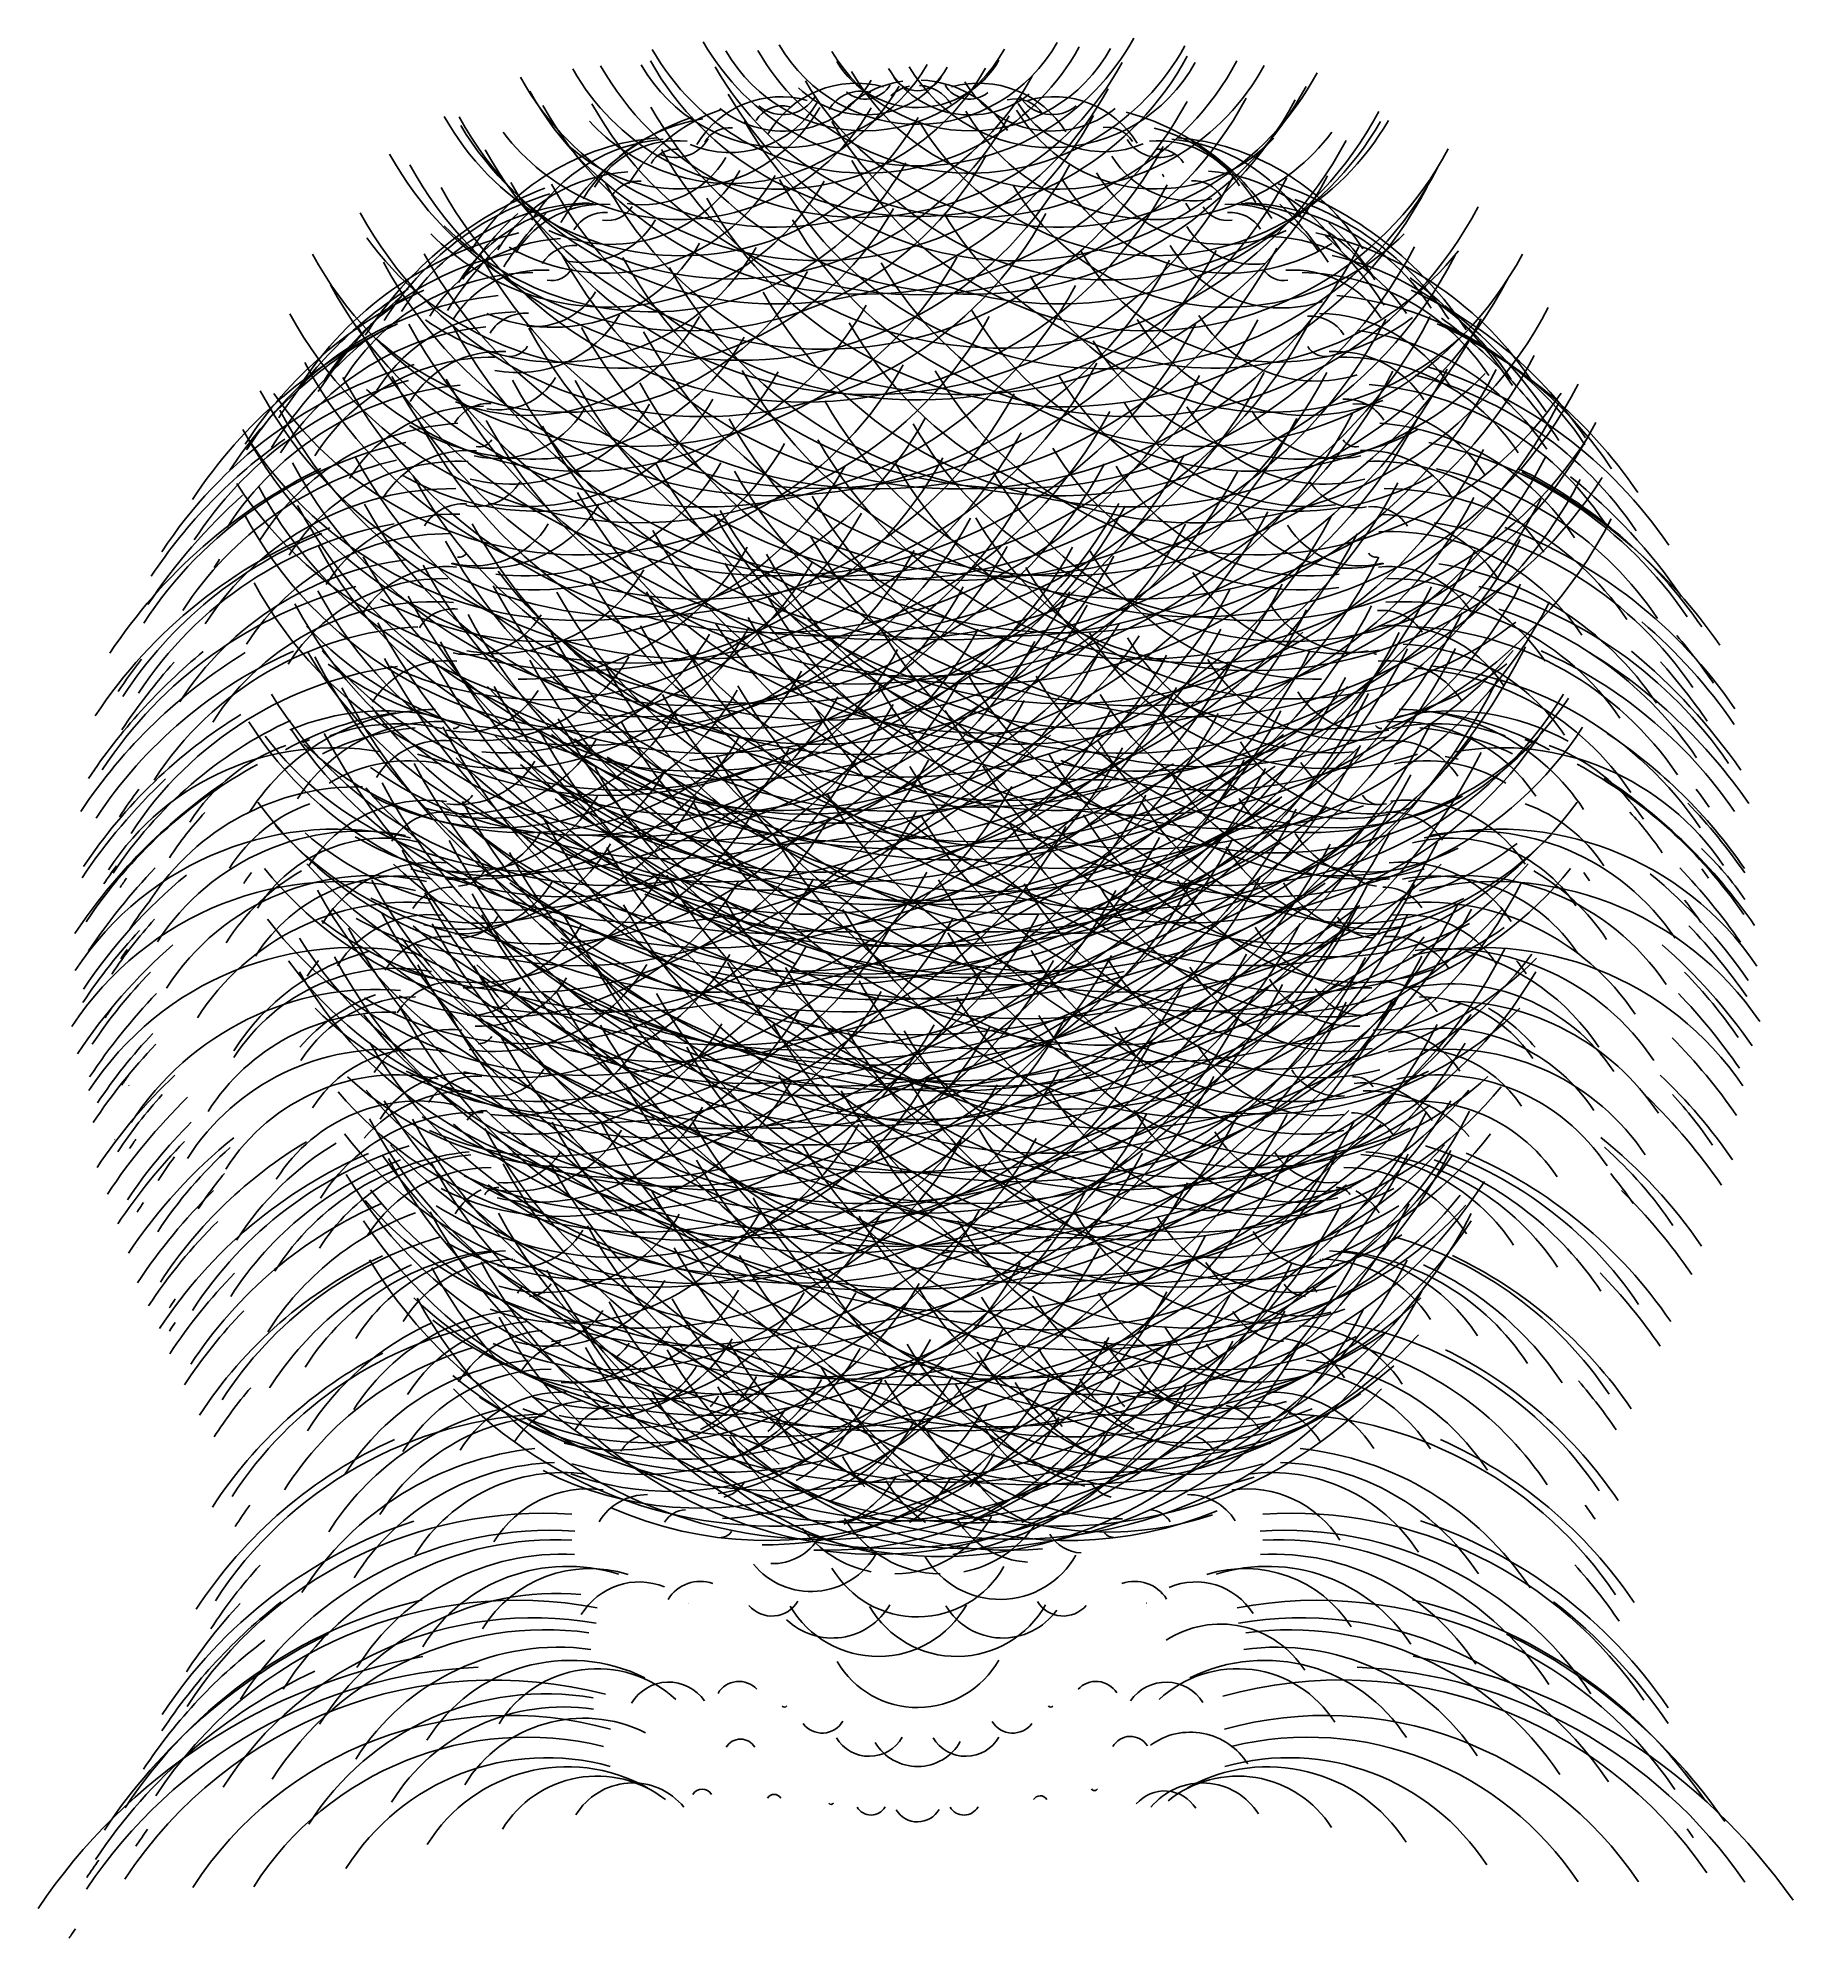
# Model space of a CAD drawing. Extents: x -1.39 to 1.39, y -1.56 to 1.45.
import ezdxf

# ---------------------------------------------------------------- set-up
doc = ezdxf.new("R2010")
doc.units = 0

msp = doc.modelspace()

# ---------------------------------------------------------------- linework, layer by layer
at = {"layer": 'drawinglayer'}
for centre, radius, start, end in [((0, 1.6339), 0.3909, 209.8394, 331.1864), ((0, 1.6489), 0.486, 209.553, 331.4793), ((-0.0832, 1.6192), 0.3876, 209.6675, 331.0347), ((-0.0837, 1.5525), 0.254, 210.0686, 330.6246), ((0.0832, 1.6192), 0.3876, 209.954, 331.3157), ((0, 1.5624), 0.2535, 210.2405, 330.7657), ((0.0837, 1.5525), 0.254, 210.4124, 330.9101), ((-0.224, 1.6096), 0.4636, 209.2092, 331.0288), ((-0.2195, 1.581), 0.3748, 209.4957, 330.7614), ((-0.0902, 1.6339), 0.4724, 209.4384, 331.2852), ((-0.2113, 1.5324), 0.2605, 209.8394, 330.4235), ((0.0902, 1.6339), 0.4724, 209.7248, 331.5878), ((-0.0832, 1.4736), 0.1499, 225.4239, 330.308), ((0.224, 1.6096), 0.4636, 210.0113, 331.7817), ((0, 1.4837), 0.1482, 210.5843, 330.4463), ((0.2195, 1.581), 0.3748, 210.2405, 331.5042), ((0.0832, 1.4736), 0.1499, 210.6989, 308.5485), ((0.2113, 1.5324), 0.2605, 210.5843, 331.1435), ((-0.157, 1.6158), 0.5228, 209.1519, 331.3272), ((-0.2945, 1.5202), 0.3052, 222.5591, 330.4156), ((-0.2122, 1.4583), 0.1601, 231.0962, 330.1144), ((0.1545, 1.6153), 0.5225, 209.6675, 331.8483), ((-0.213, 1.3836), 0.0594, 230.294, 329.8072), ((-0.0965, 1.2113), 0.1627, 74.8166, 149.3455), ((-0.0894, 1.3027), 0.0586, 74.7593, 149.6685), ((0, 1.2119), 0.1669, 97.9068, 138.5669), ((-0.0826, 1.3943), 0.0455, 228.6897, 329.9934), ((0, 1.3086), 0.062, 101.9748, 132.8541), ((0, 1.4051), 0.043, 210.8708, 330.1289), ((0, 1.3086), 0.062, 31.1572, 87.0112), ((0, 1.2119), 0.1669, 31.501, 88.02), ((0.0826, 1.3943), 0.0455, 210.9853, 309.3209), ((0.0965, 1.2113), 0.1627, 31.6729, 105.1748), ((0.2122, 1.4583), 0.1601, 210.9281, 308.9196), ((-0.3774, 1.5078), 0.3496, 217.2306, 330.4076), ((-0.0849, 1.6215), 0.5816, 209.0946, 331.6327), ((-0.3774, 1.4636), 0.2571, 225.4239, 330.1207), ((0, 1.6294), 0.5904, 209.2092, 331.8023), ((-0.2226, 1.0724), 0.2744, 108.9649, 148.7873), ((0.0849, 1.6215), 0.5816, 209.3811, 331.9156), ((-0.297, 1.4243), 0.1601, 246.8525, 329.965), ((-0.2161, 1.1975), 0.155, 74.4155, 149.155), ((0.224, 1.5972), 0.5728, 209.6675, 332.1166), ((-0.2144, 1.2905), 0.0478, 75.3323, 149.4801), ((0.3774, 1.5078), 0.3496, 210.6416, 322.7553), ((0.1547, 1.2976), 0.0515, 31.4437, 104.474), ((0.3774, 1.4636), 0.2571, 210.9281, 316.5454), ((0.295, 1.4235), 0.1581, 211.0426, 293.1555), ((0.213, 1.3836), 0.0594, 211.2145, 309.6989), ((0.2161, 1.1975), 0.155, 31.8448, 105.577), ((0.2291, 0.9474), 0.3938, 32.5896, 75.1174), ((-0.3737, 1.5304), 0.4297, 209.0946, 330.663), ((-0.224, 1.5972), 0.5728, 208.8654, 331.3696), ((-0.2934, 1.5652), 0.5013, 210.9853, 331.0267), ((-0.2291, 0.9474), 0.3938, 108.8503, 148.422), ((-0.2982, 1.0501), 0.2707, 98.8236, 148.6622), ((-0.297, 1.2571), 0.0464, 85.0153, 149.3372), ((0.2987, 1.5638), 0.5013, 210.0113, 330.0209), ((0.3737, 1.5304), 0.4297, 210.3551, 329.936), ((0.2996, 1.2566), 0.0478, 31.6729, 97.0095), ((0.3052, 1.039), 0.273, 32.3604, 75.2627), ((-0.3802, 0.9024), 0.3864, 94.5837, 148.1687), ((-0.1491, 1.5644), 0.6116, 208.9227, 331.6181), ((-0.3808, 1.0167), 0.2693, 94.641, 148.5161), ((-0.381, 1.1307), 0.1522, 83.7548, 148.866), ((-0.3819, 1.2232), 0.0464, 84.7288, 149.1845), ((-0.3827, 1.316), 0.0597, 246.6806, 329.5051), ((0.1327, 1.572), 0.6175, 209.3811, 332.1058), ((0.3629, 1.5211), 0.5392, 210.0113, 332.2382), ((0.3827, 1.316), 0.0597, 211.501, 293.2996), ((0.381, 1.1307), 0.1522, 32.1313, 95.266), ((0.3819, 1.2232), 0.0464, 31.8448, 95.3025), ((0.3808, 1.0167), 0.2693, 32.475, 85.389), ((0.3802, 0.9024), 0.3864, 32.8188, 85.4193), ((-0.3629, 1.5211), 0.5392, 208.7508, 331.0244), ((-0.2815, 1.5307), 0.5955, 208.6935, 331.3426), ((-0.4215, 1.4741), 0.4622, 224.8509, 330.681), ((-0.443, 0.974), 0.26, 93.4377, 148.4294), ((-0.4846, 1.3539), 0.2351, 245.1336, 329.8617), ((-0.4342, 1.3327), 0.1513, 260.4316, 329.694), ((0.2973, 1.516), 0.5941, 209.7248, 332.3011), ((0.4337, 1.3349), 0.1474, 211.3291, 282.5775), ((0.4399, 0.9627), 0.2727, 32.5896, 85.5917), ((-0.3791, 0.6605), 0.5864, 111.0848, 147.5813), ((-0.4908, 1.4139), 0.3946, 224.8509, 330.3461), ((-0.1805, 1.5228), 0.6537, 208.6935, 331.6968), ((-0.4925, 1.3813), 0.3081, 239.977, 330.0734), ((-0.0744, 1.5315), 0.6504, 208.9227, 331.8651), ((0, 1.5347), 0.6622, 208.98, 332.0258), ((0.0744, 1.5315), 0.6504, 209.1519, 332.1118), ((-0.4413, 1.1694), 0.0498, 85.4736, 149.0666), ((0.2317, 1.5109), 0.6492, 209.4384, 332.3646), ((0.4908, 1.4139), 0.3946, 210.6989, 315.1681), ((0.4925, 1.3813), 0.3081, 210.9853, 302.0119), ((0.4846, 1.3539), 0.2351, 211.1572, 294.8656), ((0.1553, 1.0784), 0.2772, 32.074, 33.0983), ((0.4362, 1.1663), 0.0532, 31.9594, 92.501), ((0.3791, 0.6605), 0.5864, 33.3918, 70.905), ((-0.4696, 1.4178), 0.495, 215.6836, 330.6992), ((-0.4427, 0.7451), 0.4747, 107.0741, 147.791), ((-0.5052, 0.8175), 0.3675, 92.2345, 147.993), ((-0.5024, 0.9202), 0.2634, 92.2345, 148.3096), ((-0.4996, 1.0229), 0.1593, 85.359, 148.6283), ((-0.4911, 1.2023), 0.0458, 260.317, 329.2675), ((0.3392, 1.4645), 0.6184, 209.7248, 332.4427), ((0.0945, 0.9587), 0.3997, 32.3604, 34.3272), ((0.4911, 1.2023), 0.0458, 211.7875, 278.7055), ((0.4996, 1.0229), 0.1593, 32.4177, 94.6797), ((0.5024, 0.9202), 0.2634, 32.7042, 87.7742), ((0.5052, 0.8175), 0.3675, 33.048, 87.7973), ((0.2345, 0.8221), 0.4948, 32.8761, 46.7657), ((0.4421, 0.7389), 0.4769, 33.2199, 70.986), ((-0.3392, 1.4645), 0.6184, 208.5789, 331.3154), ((-0.3041, 0.804), 0.4902, 132.1124, 148.002), ((-0.2345, 0.8221), 0.4948, 135.2064, 148.1157), ((-0.5324, 1.2269), 0.1366, 260.0878, 329.4707), ((-0.4953, 1.1126), 0.0566, 85.3017, 148.9469), ((0.4696, 1.4178), 0.495, 210.3551, 321.3547), ((0.5338, 1.2136), 0.1264, 211.6156, 277.8916), ((0.4953, 1.1126), 0.0566, 32.074, 94.6939), ((0.31, 0.7997), 0.4911, 32.9907, 45.9542), ((-0.5055, 0.5878), 0.5632, 102.8916, 147.4131), ((-0.5692, 1.2945), 0.3621, 234.6485, 330.1049), ((-0.5513, 0.8685), 0.2597, 93.0367, 148.23), ((-0.2399, 0.6967), 0.5958, 134.9772, 147.8112), ((-0.5762, 1.2552), 0.2676, 246.7952, 329.7965), ((-0.5431, 1.0574), 0.0597, 86.1612, 148.8504), ((0.0645, 1.4481), 0.7165, 208.9227, 332.3017), ((0.1556, 1.4444), 0.712, 209.0946, 332.436), ((0.5765, 1.2252), 0.2071, 211.4437, 288.1211), ((0.5499, 0.8651), 0.2665, 32.8188, 87.9371), ((0.5055, 0.5878), 0.5632, 33.621, 77.1411), ((0.2399, 0.6967), 0.5958, 33.1626, 47.0145), ((-0.4464, 1.3808), 0.5819, 208.4643, 331.0138), ((-0.5576, 0.6603), 0.4523, 100.8289, 147.6426), ((-0.224, 1.4277), 0.7069, 208.4643, 331.7914), ((-0.1556, 1.4444), 0.712, 208.5789, 331.9221), ((-0.0645, 1.4481), 0.7165, 208.6935, 332.089), ((0.224, 1.4277), 0.7069, 209.2665, 332.5312), ((0.4464, 1.3808), 0.5819, 210.0113, 331.5097), ((0.5692, 1.2945), 0.3621, 210.9281, 306.3317), ((0.5545, 0.6509), 0.4617, 33.3918, 77.2261), ((-0.3392, 1.374), 0.671, 208.407, 331.4811), ((-0.6031, 0.7143), 0.3598, 90.9167, 147.8321), ((-0.5576, 1.2942), 0.4413, 227.5438, 330.3737), ((-0.5949, 0.9129), 0.1652, 85.9893, 148.434), ((-0.5799, 1.0993), 0.0379, 260.0305, 329.0802), ((0.3392, 1.374), 0.671, 209.553, 332.6041), ((0.5576, 1.2942), 0.4413, 210.6989, 312.4572), ((0.5799, 1.0993), 0.0379, 211.9594, 280.0012), ((0.5949, 0.9129), 0.1652, 32.5896, 94.0156), ((0.6031, 0.7143), 0.3598, 33.1626, 89.1085), ((0.3717, 0.5154), 0.6854, 33.6782, 53.4487), ((-0.5069, 0.4421), 0.6636, 114.4653, 147.1161), ((-0.6102, 0.5035), 0.5369, 95.7296, 147.2923), ((-0.4436, 0.4786), 0.6752, 122.4867, 147.2013), ((-0.3717, 0.5154), 0.6854, 130.5081, 147.306), ((-0.6062, 1.101), 0.1123, 263.8694, 329.2611), ((0.6102, 0.5035), 0.5369, 33.7355, 84.2882), ((0.5069, 0.4421), 0.6636, 33.9074, 65.5497), ((-0.5081, 0.2967), 0.7641, 114.3507, 146.821), ((-0.4388, 1.3083), 0.6303, 208.3497, 331.1801), ((-0.5307, 1.275), 0.5154, 228.4606, 330.6553), ((-0.6322, 0.7485), 0.2634, 90.8021, 148.0674), ((-0.1352, 1.3559), 0.7624, 208.4643, 332.1154), ((-0.0591, 1.3562), 0.7694, 208.5789, 332.2637), ((-0.6167, 1.1624), 0.3143, 248.6287, 329.8691), ((-0.6204, 0.944), 0.0659, 85.8747, 148.6882), ((-0.6325, 1.1024), 0.1867, 258.7127, 329.4435), ((0.0591, 1.3562), 0.7694, 208.7508, 332.4578), ((0.1352, 1.3559), 0.7624, 208.9227, 332.5602), ((0.224, 1.3463), 0.7525, 209.0946, 332.6721), ((0.4388, 1.3083), 0.6303, 209.8394, 332.6379), ((0.5307, 1.275), 0.5154, 210.4124, 315.5626), ((0.6167, 1.1624), 0.3143, 211.1572, 292.3899), ((0.6311, 1.1202), 0.2178, 211.501, 287.312), ((0.6207, 0.9409), 0.0645, 32.3604, 93.1342), ((0.6328, 0.7593), 0.2501, 32.9334, 89.2038), ((0.5081, 0.2967), 0.7641, 34.1939, 65.6937), ((0.5593, 0.4003), 0.6504, 33.9647, 65.693), ((0.3646, 0.3703), 0.7844, 33.9647, 53.6285), ((0.4351, 0.4789), 0.6738, 33.7928, 53.5982), ((-0.5499, 0.413), 0.6413, 118.3041, 147.0998), ((-0.3646, 0.3703), 0.7844, 130.2789, 147.0327), ((-0.6405, 0.5545), 0.4359, 95.6723, 147.5348), ((-0.224, 1.3463), 0.7525, 208.3497, 331.9348), ((-0.6085, 1.1641), 0.3853, 239.5186, 330.1064), ((0.6085, 1.1641), 0.3853, 210.9281, 298.4892), ((0.6393, 0.5587), 0.4277, 33.4491, 82.3918), ((-0.6707, 0.6054), 0.3349, 89.7135, 147.7795), ((-0.6611, 0.7825), 0.1669, 86.7341, 148.3049), ((-0.6458, 0.9745), 0.0331, 262.7807, 328.9448), ((0.3429, 1.2693), 0.7123, 209.4384, 332.7374), ((0.6458, 0.9745), 0.0331, 212.074, 277.2336), ((0.6611, 0.7825), 0.1669, 32.7042, 93.2538), ((0.6707, 0.6054), 0.3349, 33.2199, 90.3168), ((-0.5943, 0.2382), 0.7194, 106.3293, 146.7866), ((-0.6351, 0.3202), 0.6076, 106.3293, 147.037), ((-0.5347, 1.2133), 0.5861, 214.3085, 330.8716), ((-0.3429, 1.2693), 0.7123, 208.2924, 331.6052), ((-0.2325, 1.2727), 0.7689, 208.2924, 331.9728), ((-0.1434, 1.2812), 0.7827, 208.3497, 332.1663), ((-0.6, 1.1335), 0.4371, 240.4354, 330.285), ((-0.0518, 1.2829), 0.7901, 208.5216, 332.3409), ((-0.6631, 0.9618), 0.105, 259.6868, 329.1341), ((0.0518, 1.2829), 0.7901, 208.6935, 332.5108), ((0.1434, 1.2812), 0.7827, 208.8654, 332.6369), ((0.2325, 1.2727), 0.7689, 209.0373, 332.7368), ((0.5347, 1.2133), 0.5861, 210.1832, 325.7209), ((0.6, 1.1335), 0.4371, 210.7562, 299.5547), ((0.6393, 0.3296), 0.6008, 33.9647, 75.6617), ((0.5943, 0.2382), 0.7194, 34.1939, 72.7068), ((-0.6758, 0.4028), 0.4956, 95.5577, 147.2902), ((-0.4424, 1.2076), 0.6786, 208.1779, 331.3269), ((-0.6187, 1.0441), 0.3403, 259.6868, 329.9468), ((0.4424, 1.2076), 0.6786, 209.7248, 332.792), ((0.6775, 0.802), 0.0719, 32.475, 93.3283), ((0.6758, 0.4028), 0.4956, 33.7355, 85.469), ((-0.5335, 1.1477), 0.6246, 212.1886, 330.9958), ((-0.3519, 1.2079), 0.7457, 208.1206, 331.6961), ((-0.6931, 0.6195), 0.243, 88.6249, 148.0146), ((-0.0956, 1.2091), 0.7864, 208.4643, 332.2566), ((-0.6784, 0.804), 0.0631, 86.6768, 148.5889), ((-0.6447, 0.9949), 0.2557, 255.6188, 329.6354), ((-0.6651, 0.9395), 0.1598, 256.6501, 329.3), ((0, 1.2127), 0.7777, 208.6362, 332.3869), ((0.0956, 1.2091), 0.7864, 208.7508, 332.5701), ((0.3519, 1.2079), 0.7457, 209.3238, 332.8555), ((0.6187, 1.0441), 0.3403, 211.0999, 277.2753), ((0.6447, 0.9949), 0.2557, 211.3864, 284.3832), ((0.6651, 0.9395), 0.1598, 211.7302, 283.3695), ((0.6908, 0.6192), 0.2472, 33.048, 90.3867), ((-0.4506, 1.1559), 0.7001, 208.1206, 331.3813), ((-0.703, 0.4354), 0.4008, 93.495, 147.5212), ((0.4506, 1.1559), 0.7001, 209.6675, 332.8707), ((0.5335, 1.1477), 0.6246, 210.0686, 327.8153), ((0.7004, 0.4294), 0.4074, 33.5064, 85.5288), ((-0.6687, 0.1553), 0.6648, 102.2613, 146.8037), ((-0.5417, 0.1513), 0.8037, 124.8931, 146.6419), ((-0.2348, 1.1361), 0.7446, 208.3497, 331.8914), ((-0.7106, 0.6331), 0.1595, 85.5882, 148.2341), ((-0.6936, 0.8215), 0.0232, 257.6241, 328.8253), ((-0.6088, 1.0303), 0.4586, 262.6661, 330.336), ((0.2348, 1.1361), 0.7446, 209.1519, 332.6649), ((0.3463, 1.1177), 0.7296, 209.3811, 332.7961), ((0.6088, 1.0303), 0.4586, 210.6989, 277.2938), ((0.6936, 0.8215), 0.0232, 212.1886, 282.3645), ((0.7106, 0.6331), 0.1595, 32.8188, 93.4245), ((0.6687, 0.1553), 0.6648, 34.1939, 77.7525), ((-0.5754, 0.0059), 0.8433, 115.955, 146.4627), ((-0.6979, 0.2379), 0.5542, 103.2353, 147.0739), ((-0.531, 1.0965), 0.6526, 213.1053, 331.0901), ((-0.725, 0.4563), 0.3191, 87.5363, 147.7247), ((-0.3463, 1.1177), 0.7296, 208.1779, 331.6546), ((-0.5887, 1.0337), 0.5437, 241.2948, 330.6415), ((-0.1477, 1.1061), 0.7406, 208.5216, 332.0255), ((-0.6218, 0.9525), 0.3587, 262.6661, 329.9992), ((0.531, 1.0965), 0.6526, 209.954, 327.8931), ((0.5887, 1.0337), 0.5437, 210.4124, 300.7151), ((0.6218, 0.9525), 0.3587, 211.0426, 277.2944), ((0.725, 0.4563), 0.3191, 33.2772, 92.4619), ((0.7021, 0.2105), 0.5658, 33.9647, 77.7915), ((0.6229, 0.0902), 0.7494, 34.3658, 64.0764), ((0.5754, 0.0059), 0.8433, 34.5377, 63.1), ((-0.7352, 0.2656), 0.4665, 89.4843, 147.263), ((-0.4339, 1.0622), 0.6914, 208.1779, 331.3818), ((-0.6979, 0.7836), 0.0798, 257.5668, 328.9923), ((0.1069, 1.0823), 0.7372, 208.9227, 332.4353), ((0.4339, 1.0622), 0.6914, 209.6675, 332.8174), ((0.6953, 0.7884), 0.0868, 212.0167, 280.4234), ((0.7352, 0.2656), 0.4665, 33.7355, 89.5597), ((0.4775, 0.0586), 0.888, 34.4804, 51.2168), ((-0.4775, 0.0586), 0.888, 131.7113, 146.521), ((-0.3262, 1.0563), 0.7434, 208.1779, 331.7332), ((-0.7349, 0.4543), 0.2376, 87.5363, 147.9514), ((-0.2786, 1.0311), 0.6789, 208.4643, 331.6093), ((-0.5929, 0.9757), 0.5777, 245.3055, 330.7413), ((-0.7182, 0.6351), 0.073, 86.5623, 148.4847), ((-0.6829, 0.8139), 0.2079, 254.5301, 329.4168), ((-0.0843, 1.0342), 0.7233, 216.7722, 332.0767), ((0.3262, 1.0563), 0.7434, 209.3238, 332.8073), ((0.2786, 1.0311), 0.6789, 209.4384, 332.532), ((0.6829, 0.8139), 0.2079, 211.6156, 285.4725), ((0.7194, 0.6371), 0.0665, 32.5323, 94.4662), ((-0.6515, -0.0577), 0.7796, 110.9703, 146.5012), ((-0.7202, 0.0733), 0.6127, 100.1986, 146.8578), ((-0.4891, 1.0006), 0.6543, 208.1779, 331.1684), ((-0.7018, 0.7463), 0.1366, 255.5042, 329.16), ((-0.028, 1.0461), 0.7711, 208.6362, 332.3204), ((-0.1587, 0.9893), 0.662, 230.0648, 331.7599), ((0.1587, 0.9893), 0.662, 209.2665, 312.9647), ((0.4569, 1.0116), 0.7199, 209.6102, 332.9412), ((0.5921, 0.9779), 0.5788, 210.2978, 307.8507), ((0.7018, 0.7463), 0.1366, 211.9021, 284.4725), ((0.7463, 0.2979), 0.3663, 33.5064, 92.5265), ((0.731, 0.4662), 0.2249, 33.048, 89.5383), ((0.7202, 0.0733), 0.6127, 34.1366, 80.8023), ((0.6515, -0.0577), 0.7796, 34.4804, 69.0732), ((-0.6885, 0.0294), 0.6812, 111.9443, 146.718), ((-0.7431, 0.2826), 0.3782, 89.4843, 147.5117), ((-0.5298, 0.9256), 0.6003, 223.2466, 330.9255), ((-0.3511, 0.9632), 0.6786, 208.3497, 331.4843), ((-0.0286, 1.0385), 0.8173, 208.4643, 332.4649), ((-0.6306, 0.8467), 0.4164, 269.7708, 330.164), ((-0.4382, 0.9584), 0.6614, 276.7036, 331.2798), ((0.2835, 0.9463), 0.6755, 209.4384, 332.5292), ((0.3511, 0.9632), 0.6786, 209.553, 332.6466), ((0.6306, 0.8467), 0.4164, 210.8708, 271.2145), ((-0.7477, 0.1228), 0.5004, 97.2193, 147.1378), ((-0.3423, 0.0999), 0.9231, 145.6915, 146.6764), ((-0.6207, 0.8719), 0.5214, 233.2161, 330.5135), ((-0.7448, 0.4523), 0.1564, 84.4996, 148.1796), ((-0.2835, 0.9463), 0.6755, 208.4643, 331.5906), ((-0.0294, 1.0173), 0.8557, 208.3497, 332.5849), ((-0.7256, 0.6373), 0.0139, 258.5408, 328.7369), ((-0.6648, 0.7392), 0.2682, 259.5722, 329.6381), ((0.6207, 0.8719), 0.5214, 210.527, 306.8042), ((0.7256, 0.6373), 0.0139, 212.3032, 281.4729), ((0.7448, 0.4523), 0.1564, 32.8761, 95.5163), ((0.7437, 0.1061), 0.5134, 33.9074, 80.8272), ((-0.7083, -0.0965), 0.6973, 105.0115, 146.6322), ((-0.4871, 0.8854), 0.639, 208.2351, 331.1233), ((-0.7511, 0.2996), 0.29, 88.453, 147.7621), ((0, 0.9946), 0.9149, 208.2351, 332.8199), ((0.0591, 0.9762), 0.832, 208.5789, 308.9715), ((-0.0987, 0.9375), 0.7646, 231.0389, 332.1833), ((0.1013, 0.9372), 0.7092, 209.0373, 295.3693), ((-0.1231, 0.903), 0.7007, 238.3154, 331.9414), ((0.3536, 0.8919), 0.6769, 209.553, 332.6457), ((0.6648, 0.7392), 0.2682, 211.3864, 280.4329), ((0.7511, 0.2996), 0.29, 33.2772, 91.5737), ((0.7083, -0.0965), 0.6973, 34.3658, 74.996), ((-0.7672, 0.1392), 0.4139, 85.4736, 147.3592), ((-0.3581, 0.8866), 0.7123, 208.2351, 331.5797), ((-0.3536, 0.8919), 0.6769, 208.3497, 331.4748), ((-0.7352, 0.4792), 0.0625, 83.5256, 148.4844), ((-0.0588, 0.9494), 0.8758, 234.0183, 332.5995), ((0.0987, 0.9375), 0.7646, 208.8654, 308.9308), ((0.1344, 0.8843), 0.6461, 209.2665, 285.0297), ((0.3595, 0.8823), 0.7208, 209.4384, 332.7903), ((0.6959, 0.6348), 0.1621, 211.7875, 282.4747), ((0.7672, 0.1392), 0.4139, 33.6782, 93.564), ((-0.7601, -0.0204), 0.5347, 93.3232, 147.0126), ((0, 0.9751), 0.968, 208.0633, 332.9882), ((-0.7072, 0.5986), 0.1296, 257.5095, 329.1285), ((0.0588, 0.9494), 0.8758, 208.407, 305.9455), ((-0.2198, 0.862), 0.6396, 223.8769, 327.4576), ((-0.0956, 0.9134), 0.8037, 234.0755, 332.311), ((0.1627, 0.8509), 0.6888, 209.2092, 305.8536), ((0.2198, 0.862), 0.6396, 212.5323, 316.1246), ((0.4939, 0.8334), 0.6399, 209.954, 289.3489), ((0.7355, 0.4639), 0.0755, 32.5896, 95.5113), ((0.7525, 0.3058), 0.2096, 33.048, 96.5078), ((0.7601, -0.0204), 0.5347, 34.022, 86.7343), ((0.7344, -0.0322), 0.6028, 34.1366, 72.0638), ((0.5977, -0.1208), 0.8447, 34.595, 49.4763), ((-0.3946, 0.8071), 0.6611, 210.3551, 331.3544), ((0.0546, 0.9397), 1.0167, 207.9487, 333.2306), ((-0.6506, 0.7298), 0.441, 251.3789, 330.2058), ((0.0515, 0.9236), 0.916, 208.2924, 295.5277), ((-0.6546, 0.6894), 0.3757, 264.6142, 329.9925), ((-0.161, 0.8512), 0.7264, 229.9503, 331.9586), ((0.1129, 0.8846), 0.7907, 208.8081, 305.9232), ((-0.1745, 0.8467), 0.63, 234.1901, 326.4852), ((-0.4611, 0.8167), 0.6362, 265.1872, 331.1601), ((-0.0515, 0.9236), 0.916, 245.4774, 332.7395), ((0.6506, 0.7298), 0.441, 210.8708, 288.6245), ((0.6546, 0.6894), 0.3757, 211.0426, 275.3798), ((0.7559, 0.1646), 0.3214, 33.3918, 87.6615), ((0.5058, -0.0965), 0.9165, 34.595, 40.5526), ((-0.6198, -0.2478), 0.8464, 121.6846, 146.3684), ((-0.5375, -0.2444), 0.9318, 129.5341, 146.2801), ((-0.6942, -0.1895), 0.7262, 113.835, 146.5748), ((-0.5075, -0.0928), 0.9098, 142.4256, 146.4006), ((-0.4359, -0.1989), 0.9898, 138.4722, 146.3077), ((-0.0546, 0.9397), 1.0167, 207.7768, 333.055), ((-0.4656, 0.8803), 0.6257, 220.3246, 297.5741), ((-0.5321, 0.7564), 0.5731, 234.362, 330.8356), ((-0.3154, 0.7915), 0.682, 216.4284, 331.5568), ((-0.7448, 0.3208), 0.1389, 83.5256, 148.2329), ((0.0761, 0.9154), 0.9573, 208.1779, 311.3908), ((-0.6877, 0.6011), 0.2676, 257.4522, 329.5943), ((-0.228, 0.8023), 0.7061, 224.679, 331.7814), ((-0.7262, 0.475), 0.00509, 262.4943, 328.7086), ((-0.0761, 0.9154), 0.9573, 228.5752, 332.8303), ((-0.1703, 0.8164), 0.7581, 230.867, 332.0426), ((0.112, 0.8574), 0.8272, 208.6935, 303.9206), ((-0.112, 0.8574), 0.8272, 236.0236, 332.3585), ((0.226, 0.8096), 0.6789, 209.3238, 314.2009), ((0.4656, 0.8803), 0.6257, 247.5974, 319.6966), ((0.6877, 0.6011), 0.2676, 211.4437, 282.5268), ((0.7262, 0.475), 0.00509, 212.3032, 277.4968), ((0.7448, 0.3208), 0.1389, 32.8188, 96.5091), ((0.7485, -0.1378), 0.5929, 34.1366, 83.7997), ((0.6942, -0.1895), 0.7262, 34.4231, 66.2155), ((0.6198, -0.2478), 0.8464, 34.6523, 58.3667), ((0.5375, -0.2444), 0.9318, 34.7096, 50.491), ((0.4359, -0.1989), 0.9898, 34.6523, 41.5688), ((-0.7485, -0.1378), 0.5929, 97.2193, 146.8623), ((-0.4843, 0.7335), 0.6297, 211.2718, 331.0986), ((-0.6223, 0.6919), 0.5044, 226.226, 330.4574), ((0, 0.8982), 1.0308, 207.8341, 333.1876), ((0.1703, 0.8164), 0.7581, 208.98, 309.1143), ((-0.0965, 0.8356), 0.8724, 263.2391, 332.5273), ((0.5669, 0.7168), 0.5615, 210.2978, 325.7136), ((0.6223, 0.6919), 0.5044, 210.5843, 313.7659), ((0.7601, 0.0048), 0.4436, 33.7355, 86.7173), ((-0.5997, 0.6693), 0.5437, 217.2306, 330.6217), ((-0.4249, 0.7208), 0.6764, 213.2199, 331.3505), ((-0.6611, 0.6283), 0.4331, 242.2688, 330.1621), ((-0.2393, 0.7646), 0.7364, 225.5958, 331.8574), ((-0.7168, 0.4818), 0.1352, 257.4522, 329.1277), ((0.0965, 0.8356), 0.8724, 208.5216, 276.6838), ((-0.1137, 0.8351), 0.9315, 241.0656, 332.6866), ((0.2393, 0.7646), 0.7364, 209.1519, 314.3764), ((0.3239, 0.7632), 0.6982, 209.4384, 322.6032), ((0.4843, 0.7335), 0.6297, 209.954, 328.7353), ((0.6611, 0.6283), 0.4331, 210.8708, 297.7256), ((0.7168, 0.4818), 0.1352, 211.9021, 282.5257), ((-0.6481, -0.3123), 0.8065, 121.6273, 146.4293), ((-0.7098, -0.2472), 0.6744, 114.8091, 146.697), ((-0.5567, 0.6792), 0.5932, 212.2459, 330.8548), ((-0.7604, 0.03), 0.3525, 90.4011, 147.5567), ((-0.7525, -0.1315), 0.514, 98.1933, 118.8566), ((-0.8436, -0.0068), 0.387, 77.4522, 112.7858), ((-0.7593, 0.1013), 0.2622, 87.4217, 147.8309), ((-0.3259, 0.7239), 0.7188, 220.3819, 331.6554), ((-0.6792, 0.555), 0.3451, 258.4263, 329.8523), ((-0.2031, 0.7366), 0.7689, 234.8777, 332.0224), ((0.1429, 0.7579), 0.8116, 208.7508, 283.1195), ((0.2031, 0.7366), 0.7689, 209.0373, 305.1071), ((-0.1429, 0.7579), 0.8116, 256.822, 332.2577), ((0.4249, 0.7208), 0.6764, 209.6675, 326.7667), ((0.5567, 0.6792), 0.5932, 210.1832, 326.7759), ((0.6792, 0.555), 0.3451, 211.2145, 281.5445), ((0.7593, 0.1013), 0.2622, 33.2199, 93.569), ((0.8436, -0.0068), 0.387, 61.1802, 102.5607), ((0.7604, 0.03), 0.3525, 33.4491, 89.6418), ((0.7525, -0.1315), 0.514, 61.1229, 85.7324), ((-0.6764, -0.3771), 0.7669, 111.887, 112.8099), ((-0.7562, -0.069), 0.424, 95.2712, 116.0015), ((-0.0673, 0.8057), 0.9864, 207.8914, 332.9368), ((-0.8215, 0.0405), 0.3194, 77.5095, 109.9472), ((-0.6642, 0.5601), 0.4413, 239.2322, 330.1821), ((-0.7513, 0.2096), 0.1239, 83.4683, 148.2665), ((-0.7149, 0.4566), 0.2393, 254.4155, 329.4553), ((0.1004, 0.8122), 0.9669, 208.2351, 307.307), ((-0.7338, 0.3624), 0.0102, 262.4943, 328.71), ((-0.2297, 0.815), 0.6464, 226.8563, 312.9429), ((0.17, 0.768), 0.8752, 208.6362, 307.3063), ((0.6642, 0.5601), 0.4413, 210.8708, 295.7367), ((0.7149, 0.4566), 0.2393, 211.6156, 285.6083), ((0.7338, 0.3624), 0.0102, 212.3032, 277.5249), ((0.7513, 0.2096), 0.1239, 32.7615, 96.5366), ((0.8215, 0.0405), 0.3194, 70.0611, 102.5375), ((0.7562, -0.069), 0.424, 63.9877, 84.7428), ((0.6764, -0.3771), 0.7669, 67.1963, 68.1635), ((0.6461, -0.3264), 0.8054, 34.595, 56.4086), ((-0.9248, -0.1021), 0.424, 80.1451, 147.0237), ((-0.8984, 0.0421), 0.301, 109.7097, 147.4466), ((-0.5344, 0.6079), 0.6311, 216.142, 331.0154), ((-0.5949, 0.5808), 0.5694, 222.158, 330.7119), ((-0.641, 0.5675), 0.5027, 229.2054, 330.4178), ((-0.8042, 0.0557), 0.2455, 78.4835, 121.1757), ((-0.7256, -0.3047), 0.6223, 102.0894, 102.0907), ((-0.3225, 0.6699), 0.7349, 226.3979, 331.7121), ((0.043, 0.7468), 0.953, 208.1779, 333.0098), ((-0.1146, 0.7477), 0.9185, 241.0656, 332.6444), ((0.3225, 0.6699), 0.7349, 209.3238, 313.5636), ((-0.1689, 0.6659), 0.7762, 297.6739, 332.1025), ((0.641, 0.5675), 0.5027, 210.6416, 307.8221), ((0.8042, 0.0557), 0.2455, 58.8311, 101.5594), ((0.7256, -0.3047), 0.6223, 77.9106, 79.8539), ((0.9248, -0.1021), 0.424, 34.022, 99.9037), ((0.8984, 0.0421), 0.301, 33.5637, 70.2822), ((-0.5593, -0.3938), 0.9177, 133.4302, 146.2794), ((-0.6764, -0.3771), 0.7669, 118.7052, 146.4905), ((-0.0368, 0.6996), 0.9194, 208.1206, 332.7745), ((-0.6976, 0.4591), 0.3451, 252.3529, 329.8188), ((-0.7264, 0.3726), 0.1406, 262.437, 329.1267), ((0.1689, 0.6659), 0.7762, 208.9227, 242.2668), ((-0.1876, 0.6775), 0.8342, 247.2536, 332.2549), ((0.5344, 0.6079), 0.6311, 210.0113, 323.8578), ((0.5949, 0.5808), 0.5694, 210.3551, 315.8507), ((0.6976, 0.4591), 0.3451, 211.2145, 287.6656), ((0.7264, 0.3726), 0.1406, 211.9021, 276.5557), ((0.6764, -0.3771), 0.7669, 34.5377, 61.3309), ((0.598, -0.4631), 0.8846, 34.7096, 56.4212), ((-0.598, -0.4631), 0.8846, 124.6067, 146.3003), ((-0.4011, -0.3638), 1.0373, 143.2851, 146.239), ((-0.8854, -0.1315), 0.3915, 88.9687, 147.1982), ((-0.4515, 0.589), 0.6846, 221.184, 331.3297), ((-0.6934, 0.439), 0.3949, 244.2169, 329.9828), ((-0.3004, 0.6017), 0.7508, 228.4606, 331.8005), ((-0.7168, 0.3689), 0.2438, 259.4003, 329.4662), ((-0.7315, 0.2634), 0.0317, 268.453, 328.7805), ((0.4515, 0.589), 0.6846, 209.7248, 318.8147), ((0.7168, 0.3689), 0.2438, 211.5583, 281.6023), ((0.7315, 0.2634), 0.0317, 212.2459, 271.5361), ((0.4011, -0.3638), 1.0373, 34.7669, 36.7126), ((-0.7525, -0.1315), 0.514, 136.9252, 147.088), ((-0.8767, -0.0034), 0.2515, 109.8243, 147.6389), ((-0.5485, 0.5253), 0.6257, 219.1213, 330.9732), ((-0.7751, 0.0156), 0.2232, 82.437, 147.9195), ((-0.6591, 0.4521), 0.4614, 240.2062, 330.2551), ((-0.7496, 0.1231), 0.097, 85.4736, 148.3518), ((0.0489, 0.6529), 0.8747, 208.407, 284.9452), ((-0.1253, 0.6048), 0.8187, 234.9923, 332.3092), ((0.1253, 0.6048), 0.8187, 208.6935, 304.9809), ((0.3004, 0.6017), 0.7508, 209.2665, 311.5031), ((0.5485, 0.5253), 0.6257, 210.0686, 320.8807), ((0.6591, 0.4521), 0.4614, 210.8135, 297.7655), ((0.6934, 0.439), 0.3949, 211.0426, 295.7577), ((0.7496, 0.1231), 0.097, 32.7042, 94.5623), ((0.7751, 0.0156), 0.2232, 33.1053, 96.5786), ((0.8767, -0.0034), 0.2515, 33.3918, 70.1526), ((0.7525, -0.1315), 0.514, 33.9074, 43.082), ((0.5579, -0.3969), 0.9143, 34.7096, 43.6274), ((-0.9194, -0.3018), 0.4948, 76.3636, 146.822), ((-0.8818, -0.1924), 0.3822, 79.2857, 147.2331), ((-0.6119, 0.4761), 0.5412, 232.1848, 330.5926), ((-0.3912, 0.5369), 0.7123, 221.2413, 331.5227), ((-0.7296, 0.2682), 0.155, 263.411, 329.1662), ((0, 0.5757), 0.8427, 208.407, 332.5917), ((0.3912, 0.5369), 0.7123, 209.4957, 318.749), ((0.6119, 0.4761), 0.5412, 210.4697, 305.8161), ((0.7296, 0.2682), 0.155, 211.9021, 276.5724), ((0.9194, -0.3018), 0.4948, 34.1939, 103.6885), ((0.8818, -0.1924), 0.3822, 33.7928, 100.7538), ((-0.8438, -0.0588), 0.2376, 76.3636, 147.7442), ((-0.084, 0.5545), 0.8317, 208.3497, 332.4186), ((-0.2676, 0.5284), 0.7383, 224.5072, 331.8163), ((-0.7214, 0.3078), 0.273, 257.3376, 329.5487), ((-0.1751, 0.5335), 0.7624, 226.7417, 332.0489), ((0.084, 0.5545), 0.8317, 208.6362, 332.6937), ((0.1751, 0.5335), 0.7624, 208.98, 310.1669), ((0.7214, 0.3078), 0.273, 211.501, 282.6453), ((0.8438, -0.0588), 0.2376, 33.2772, 104.621), ((0.8984, -0.1983), 0.4976, 34.1939, 46.4441), ((-0.4959, -0.546), 0.9822, 136.3523, 146.2148), ((-0.4487, -0.4549), 1.0096, 144.2591, 146.2269), ((-0.8025, -0.1728), 0.346, 119.9657, 147.4957), ((-0.8175, -0.0512), 0.295, 143.457, 147.6207), ((-0.5313, 0.4274), 0.6243, 217.1733, 330.999), ((-0.7669, -0.0659), 0.2065, 84.4423, 147.985), ((-0.7279, 0.1533), 0.0504, 271.4897, 328.8449), ((0.7279, 0.1533), 0.0504, 212.1886, 268.5164), ((0.7669, -0.0659), 0.2065, 33.048, 95.5744), ((0.8025, -0.1728), 0.346, 33.5064, 60.007), ((0.8175, -0.0512), 0.295, 33.3918, 36.5059), ((0.6342, -0.516), 0.8269, 34.595, 50.5179), ((0.4959, -0.546), 0.9822, 34.7669, 43.6494), ((0.3873, -0.4851), 1.0529, 34.7669, 35.7454), ((-0.9143, -0.3972), 0.5072, 76.3636, 146.7949), ((-0.6328, -0.5168), 0.8252, 129.4768, 146.4045), ((-0.3873, -0.4851), 1.0529, 145.2331, 146.221), ((-0.8622, -0.2693), 0.3887, 77.3949, 147.2518), ((-0.8181, -0.1533), 0.2719, 79.4003, 147.6892), ((-0.3177, 0.4365), 0.7177, 208.2924, 331.666), ((-0.6124, 0.3678), 0.5146, 239.2322, 330.5066), ((-0.1621, 0.4902), 0.7972, 208.2924, 332.18), ((-0.6552, 0.3248), 0.4291, 247.3109, 330.1598), ((-0.6999, 0.2874), 0.3372, 249.3162, 329.7895), ((-0.2195, 0.4617), 0.7423, 216.4857, 331.9102), ((-0.7386, 0.0303), 0.0707, 88.453, 148.4527), ((-0.0371, 0.4931), 0.8441, 208.3497, 332.5352), ((-0.7248, 0.198), 0.1711, 267.479, 329.2246), ((0.0371, 0.4931), 0.8441, 208.4643, 332.6565), ((0.2354, 0.4736), 0.7242, 209.2092, 321.4701), ((0.3177, 0.4365), 0.7177, 209.3811, 332.7143), ((0.5547, 0.4161), 0.6031, 210.1832, 314.836), ((0.6124, 0.3678), 0.5146, 210.527, 298.7174), ((0.6552, 0.3248), 0.4291, 210.8708, 291.6585), ((0.6999, 0.2874), 0.3372, 211.2718, 290.6809), ((0.7248, 0.198), 0.1711, 211.8448, 272.5348), ((0.7386, 0.0303), 0.0707, 32.5896, 91.5516), ((0.8181, -0.1533), 0.2719, 33.3345, 100.6123), ((0.8622, -0.2693), 0.3887, 33.7928, 102.621), ((0.9143, -0.3972), 0.5072, 34.2512, 103.6629), ((-0.7256, -0.3047), 0.6223, 141.7381, 146.8198), ((-0.8051, -0.3205), 0.3977, 85.359, 147.3344), ((-0.0784, 0.4738), 0.8738, 208.1779, 332.5614), ((0.0784, 0.4738), 0.8738, 208.4643, 332.8173), ((0.1559, 0.4535), 0.8187, 208.7508, 331.7543), ((0.2031, 0.4444), 0.7646, 209.0373, 316.4034), ((0.4506, 0.3915), 0.6554, 209.7821, 322.7526), ((0.8051, -0.3205), 0.3977, 33.6782, 94.668), ((0.7256, -0.3047), 0.6223, 34.1939, 38.2495), ((-0.544, -0.6006), 0.9347, 137.3836, 146.2597), ((-0.6928, -0.4198), 0.6973, 137.6128, 146.6619), ((-0.4914, 0.3542), 0.6255, 216.2566, 331.0725), ((-0.4045, 0.3822), 0.6786, 212.2459, 331.3925), ((-0.5471, 0.3194), 0.5774, 225.252, 330.8224), ((-0.772, -0.1146), 0.1723, 83.411, 148.0798), ((-0.1494, 0.4388), 0.8523, 208.1779, 332.3761), ((0, 0.4577), 0.873, 208.3497, 332.6871), ((-0.7236, 0.0902), 0.0693, 270.5157, 328.9112), ((-0.7069, 0.1443), 0.2028, 266.505, 329.3568), ((0.7069, 0.1443), 0.2028, 211.6729, 273.487), ((0.7236, 0.0902), 0.0693, 212.1313, 269.5044), ((0.772, -0.1146), 0.1723, 32.9334, 96.5886), ((0.5443, -0.6057), 0.9355, 34.7669, 43.6477), ((-0.5921, -0.6549), 0.8868, 131.4248, 146.3049), ((-0.8936, -0.4939), 0.4993, 77.3949, 146.8588), ((-0.3734, -0.6068), 1.0685, 145.2331, 146.203), ((-0.7468, -0.0894), 0.1126, 86.4477, 148.309), ((-0.5989, 0.2484), 0.4866, 244.3888, 330.4429), ((0.2023, 0.3768), 0.8175, 208.8654, 332.8402), ((0.5471, 0.3194), 0.5774, 210.2405, 314.7543), ((0.5989, 0.2484), 0.4866, 210.5843, 295.5994), ((0.7468, -0.0894), 0.1126, 32.7042, 93.5584), ((0.8936, -0.4939), 0.4993, 34.1939, 102.642), ((0.8342, -0.3949), 0.3986, 33.7355, 96.7086), ((0.5921, -0.6549), 0.8868, 34.7096, 48.5716), ((-0.7723, -0.3553), 0.3675, 105.0688, 147.4884), ((-0.8252, -0.3318), 0.3044, 79.4003, 147.5769), ((-0.3867, 0.3126), 0.6854, 210.2978, 331.4455), ((-0.7607, -0.1689), 0.2424, 140.6495, 147.8878), ((-0.2023, 0.3768), 0.8175, 208.1779, 332.178), ((-0.3149, 0.3284), 0.7066, 217.4025, 331.635), ((-0.0441, 0.3813), 0.8489, 208.3497, 332.5391), ((-0.6345, 0.1887), 0.3893, 257.5668, 330.0723), ((-0.669, 0.1194), 0.2784, 261.5775, 329.6613), ((0.0441, 0.3813), 0.8489, 208.4643, 332.6832), ((0.3149, 0.3284), 0.7066, 209.3811, 322.6073), ((0.3867, 0.3126), 0.6854, 209.6102, 329.7264), ((0.6345, 0.1887), 0.3893, 210.9853, 284.4649), ((0.669, 0.1194), 0.2784, 211.3864, 280.4545), ((0.7723, -0.3553), 0.3675, 33.5637, 74.9148), ((0.7607, -0.1689), 0.2424, 33.1626, 39.3196), ((-0.6679, -0.5703), 0.7658, 135.4928, 146.5097), ((-0.7355, -0.1522), 0.1035, 86.505, 148.3581), ((-0.4489, 0.2642), 0.6246, 237.5133, 331.1443), ((-0.2458, 0.3004), 0.7545, 229.6065, 331.904), ((-0.7061, -0.0119), 0.09, 265.5309, 329.0081), ((-0.6908, 0.0382), 0.1573, 266.5623, 329.2445), ((-0.127, 0.318), 0.7966, 225.7104, 332.2373), ((0.4489, 0.2642), 0.6246, 209.8967, 305.5231), ((0.6908, 0.0382), 0.1573, 211.7875, 273.4218), ((0.7061, -0.0119), 0.09, 212.0167, 274.4632), ((0.7355, -0.1522), 0.1035, 32.7042, 93.5208), ((0.8438, -0.3621), 0.31, 33.5064, 101.6463), ((0.6679, -0.5703), 0.7658, 34.4804, 44.515), ((-0.4908, -0.7479), 0.9864, 136.3523, 146.2131), ((-0.8571, -0.5231), 0.4622, 85.1872, 147.0408), ((-0.759, -0.3389), 0.2874, 110.1681, 139.5362), ((-0.7938, -0.2874), 0.215, 90.2865, 147.9087), ((-0.5332, 0.2023), 0.5454, 227.3719, 330.7452), ((-0.0721, 0.31), 0.8467, 208.2924, 332.4864), ((0, 0.3123), 0.8472, 208.407, 332.6056), ((0.127, 0.318), 0.7966, 208.8081, 314.2407), ((0.2458, 0.3004), 0.7545, 209.1519, 310.3407), ((0.5332, 0.2023), 0.5454, 210.2978, 312.6386), ((0.7938, -0.2874), 0.215, 33.1053, 89.7529), ((0.8407, -0.4792), 0.3997, 33.7928, 89.9148), ((0.4908, -0.7479), 0.9864, 34.7669, 43.6474), ((-0.4322, -0.6772), 1.0274, 145.2331, 146.208), ((-0.8365, -0.4368), 0.34, 88.1665, 147.4483), ((-0.4368, 0.1847), 0.63, 220.3246, 331.1826), ((-0.3587, 0.2173), 0.6752, 220.3819, 331.461), ((-0.1907, 0.2656), 0.7915, 211.2718, 332.1149), ((-0.5836, 0.1304), 0.4554, 245.4774, 330.3717), ((-0.4733, 0.1607), 0.5717, 244.6753, 330.9343), ((-0.6124, 0.0597), 0.3496, 261.6921, 329.9878), ((0.0764, 0.269), 0.8399, 208.5789, 332.7072), ((0.1907, 0.2656), 0.7915, 208.9227, 328.6864), ((0.3587, 0.2173), 0.6752, 209.553, 319.5865), ((0.5836, 0.1304), 0.4554, 210.6989, 295.5034), ((0.759, -0.3389), 0.2874, 40.4392, 59.7731), ((-0.5409, -0.7805), 0.918, 136.4096, 146.313), ((-0.6252, -0.6863), 0.8071, 136.4669, 146.472), ((-0.7375, -0.2682), 0.144, 83.5256, 148.2312), ((-0.6948, -0.1225), 0.0243, 268.5676, 328.8269), ((-0.2518, 0.1935), 0.7075, 232.815, 331.7452), ((-0.6416, -0.0294), 0.2317, 261.6921, 329.5666), ((0.4368, 0.1847), 0.63, 209.8394, 320.6473), ((0.4733, 0.1607), 0.5717, 210.1259, 295.3289), ((0.6124, 0.0597), 0.3496, 211.0426, 280.3037), ((0.7375, -0.2682), 0.144, 32.8188, 96.4825), ((0.8286, -0.4122), 0.29, 33.3918, 103.5552), ((0.5335, -0.789), 0.9284, 34.7096, 44.5895), ((-0.8399, -0.5307), 0.3751, 84.2704, 147.3361), ((-0.789, -0.3542), 0.1992, 77.5095, 147.966), ((0.2518, 0.1935), 0.7075, 209.2665, 307.1756), ((0.6416, -0.0294), 0.2317, 211.501, 278.3154), ((0.789, -0.3542), 0.1992, 33.048, 102.5182), ((0.8399, -0.5307), 0.3751, 33.6782, 95.7643), ((-0.5909, -0.813), 0.8498, 133.4875, 146.4139), ((-0.3661, -0.8105), 1.0752, 145.2331, 146.1982), ((-0.8232, -0.518), 0.3219, 78.4835, 147.5282), ((-0.7191, -0.3477), 0.1545, 82.6088, 148.2339), ((-0.1986, 0.1567), 0.7564, 211.3864, 331.9903), ((-0.3468, 0.1248), 0.6512, 221.5278, 331.4059), ((-0.6993, -0.2857), 0.0877, 83.6402, 148.4745), ((-0.471, 0.0733), 0.5587, 238.6019, 330.8974), ((-0.5666, 0.0017), 0.4218, 243.5866, 330.2966), ((-0.6676, -0.1414), 0.0885, 264.6715, 329.0753), ((0.1986, 0.1567), 0.7564, 209.0373, 328.595), ((0.3468, 0.1248), 0.6512, 209.6102, 318.4856), ((0.471, 0.0733), 0.5587, 210.1259, 301.4011), ((0.6676, -0.1414), 0.0885, 211.9594, 275.3309), ((0.6917, -0.2337), 0.0348, 32.3604, 95.3737), ((0.7058, -0.3383), 0.1296, 32.7042, 96.3803), ((0.8232, -0.518), 0.3219, 33.5064, 101.5704), ((0.5909, -0.813), 0.8498, 34.595, 46.5123), ((-0.4752, -0.9233), 0.9703, 134.5188, 146.2892), ((-0.6583, -0.7177), 0.7273, 137.6128, 146.6405), ((-0.6835, -0.5833), 0.6758, 146.7228, 146.7429), ((-0.7901, -0.5033), 0.2659, 76.5928, 147.7613), ((-0.4158, 0.0863), 0.6184, 217.4025, 331.1819), ((-0.7112, -0.4407), 0.2192, 88.5676, 138.806), ((0.4158, 0.0863), 0.6184, 209.8394, 322.5766), ((0.5666, 0.0017), 0.4218, 210.7562, 296.4076), ((0.7112, -0.4407), 0.2192, 42.2153, 91.444), ((0.7901, -0.5033), 0.2659, 33.2772, 103.4479), ((0.4752, -0.9233), 0.9703, 34.7096, 45.5302), ((0.6583, -0.7177), 0.7273, 34.3658, 42.3994), ((-0.6993, -0.546), 0.2905, 87.6509, 147.8592), ((-0.1816, 0.1041), 0.7793, 208.3497, 332.0915), ((-0.262, 0.0772), 0.7089, 214.4231, 331.7328), ((-0.1092, 0.1069), 0.7847, 208.407, 332.2293), ((-0.6866, -0.2835), 0.0306, 81.6921, 148.673), ((0, 0.0931), 0.7805, 208.6362, 332.3962), ((-0.6011, -0.0959), 0.3018, 257.7387, 329.8583), ((0.1092, 0.1069), 0.7847, 208.8081, 332.5878), ((0.1816, 0.1041), 0.7793, 208.9227, 332.6878), ((0.262, 0.0772), 0.7089, 209.3238, 325.5381), ((0.6011, -0.0959), 0.3018, 211.1572, 282.2567), ((0.6874, -0.3355), 0.0792, 32.5323, 90.3794), ((-0.4207, -0.8668), 1.0226, 146.2435, 146.2645), ((-0.6147, -0.813), 0.7615, 134.6334, 146.6241), ((-0.5825, -0.9185), 0.7986, 128.7319, 146.5784), ((-0.3621, -0.9044), 1.0648, 145.2904, 146.2345), ((-0.4356, -0.0201), 0.5771, 220.4964, 331.0176), ((-0.3655, 0.0059), 0.6306, 217.5171, 331.3082), ((-0.5146, -0.0362), 0.4843, 241.6386, 330.5858), ((-0.6385, -0.1833), 0.1972, 255.6761, 329.4643), ((0.5146, -0.0362), 0.4843, 210.4697, 301.3951), ((0.6385, -0.1833), 0.1972, 211.5583, 284.3121), ((0.5825, -0.9185), 0.7986, 34.4231, 51.3055), ((-0.529, -0.9208), 0.8843, 135.5501, 146.433), ((-0.6388, -0.813), 0.6736, 131.8259, 146.836), ((-0.6631, -0.7149), 0.6438, 142.8267, 146.876), ((-0.5745, -1.0076), 0.7477, 113.2048, 146.7419), ((-0.5989, -0.9168), 0.7168, 120.9397, 146.7853), ((-0.615, -0.9151), 0.6354, 107.3606, 146.9937), ((-0.6291, -0.8416), 0.5448, 110.34, 147.2332), ((-0.6687, -0.7199), 0.486, 121.1689, 147.3317), ((-0.6699, -0.7276), 0.4116, 95.5577, 147.5516), ((-0.6761, -0.641), 0.3199, 95.5577, 147.814), ((-0.2837, 0.024), 0.7264, 211.3291, 331.7513), ((-0.1259, 0.0552), 0.8085, 208.3497, 332.2765), ((-0.0563, 0.0518), 0.8116, 208.407, 332.4015), ((-0.6521, -0.2651), 0.1018, 263.6975, 329.1443), ((0.0563, 0.0518), 0.8116, 208.6362, 332.5857), ((0.1259, 0.0552), 0.8085, 208.7508, 332.6892), ((-0.0586, 0.0651), 0.5525, 222.4445, 222.4509), ((0.3655, 0.0059), 0.6306, 209.7248, 321.498), ((0.4356, -0.0201), 0.5771, 210.0113, 318.4973), ((0.6521, -0.2651), 0.1018, 211.9021, 277.2853), ((0.6761, -0.641), 0.3199, 33.2199, 85.4234), ((0.6699, -0.7276), 0.4116, 33.4491, 84.4475), ((0.615, -0.9151), 0.6354, 34.022, 72.6886), ((0.6291, -0.8416), 0.5448, 33.7928, 69.6991), ((0.5745, -1.0076), 0.7477, 34.2512, 66.8484), ((0.6388, -0.813), 0.6736, 34.1939, 48.2051), ((-0.6679, -0.7123), 0.5604, 140.0192, 147.1129), ((-0.6764, -0.5723), 0.2294, 89.6562, 148.0871), ((0.2837, 0.024), 0.7264, 209.2665, 327.6516), ((0.6764, -0.5723), 0.2294, 32.9334, 90.3382), ((0.6679, -0.7123), 0.5604, 33.9074, 39.9748), ((-0.4704, -1.032), 0.9171, 134.6334, 146.4506), ((-0.2424, -0.0099), 0.7593, 213.3345, 331.9251), ((-0.3304, -0.0566), 0.6786, 226.5125, 331.5207), ((-0.6441, -0.4699), 0.103, 116.8144, 148.5312), ((-0.6651, -0.398), 0.0235, 84.7288, 148.735), ((0.2424, -0.0099), 0.7593, 209.0946, 326.6592), ((-0.0586, 0.0651), 0.5525, 232.6432, 233.7036), ((0.3304, -0.0566), 0.6786, 209.4957, 313.448), ((0.6651, -0.398), 0.0235, 32.3032, 95.2866), ((0.6441, -0.4699), 0.103, 32.475, 61.1261), ((0.4704, -1.032), 0.9171, 34.5377, 45.392), ((-0.3584, -0.9989), 1.0546, 145.2904, 146.2709), ((-0.5774, -1.0274), 0.6837, 113.2621, 146.9231), ((-0.63, -0.8577), 0.473, 110.3973, 147.4449), ((-0.0535, -0.0246), 0.8164, 208.407, 332.421), ((-0.4082, -0.1313), 0.5779, 231.6118, 331.0678), ((-0.5542, -0.2356), 0.3533, 249.7746, 330.1046), ((-0.4761, -0.1853), 0.4778, 245.8212, 330.6329), ((0.0535, -0.0246), 0.8164, 208.5789, 332.5962), ((-0.5929, -0.2908), 0.2498, 253.7853, 329.7115), ((0.172, -0.0521), 0.7929, 208.8654, 332.714), ((0.4082, -0.1313), 0.5779, 209.954, 305.3108), ((0.5542, -0.2356), 0.3533, 210.9281, 290.2244), ((0.5929, -0.2908), 0.2498, 211.3291, 286.2136), ((-0.5225, -1.0198), 0.8322, 134.6907, 146.5955), ((-0.2167, -0.0925), 0.7621, 211.3291, 331.9771), ((-0.6348, -0.3796), 0.1219, 255.7906, 329.2382), ((0.4761, -0.1853), 0.4778, 210.4124, 297.2237), ((0.6348, -0.3796), 0.1219, 211.7875, 285.2328), ((-0.4144, -1.0153), 0.9859, 146.3603, 146.379), ((-0.5805, -1.0472), 0.6198, 106.5012, 147.1052), ((-0.6308, -0.8733), 0.4008, 95.7296, 147.6575), ((-0.6382, -0.7706), 0.2962, 92.7502, 147.9574), ((-0.3072, -0.1488), 0.6764, 230.6951, 331.5533), ((0, -0.1157), 0.7867, 208.5789, 332.4158), ((0.2537, -0.1129), 0.7318, 209.2092, 317.4619), ((0.0133, 0.0676), 0.5601, 254.4728, 256.595), ((-0.0586, 0.0651), 0.5525, 280.0841, 282.2064), ((0.0133, 0.0676), 0.5601, 289.6525, 290.7298), ((0.6382, -0.7706), 0.2962, 33.048, 87.2576), ((0.6308, -0.8733), 0.4008, 33.3345, 84.3122), ((0.5805, -1.0472), 0.6198, 33.9074, 73.5366), ((-0.458, -1.1163), 0.8693, 135.7793, 146.6114), ((-0.546, -1.1199), 0.705, 115.2674, 146.9211), ((-0.585, -0.9734), 0.5231, 114.408, 147.3812), ((-0.6376, -0.6959), 0.2079, 90.8021, 148.2247), ((-0.09, -0.133), 0.7723, 208.5216, 332.2219), ((-0.3641, -0.2037), 0.6008, 236.7684, 331.2169), ((-0.6379, -0.4874), 0.000849, 270.8021, 328.8601), ((0.09, -0.133), 0.7723, 208.8081, 332.5172), ((0.3072, -0.1488), 0.6764, 209.4957, 311.3468), ((0.3641, -0.2037), 0.6008, 209.8394, 304.2133), ((0.6079, -0.4003), 0.1777, 211.5583, 285.1939), ((0.6379, -0.4874), 0.000849, 212.1886, 270.2094), ((0.6376, -0.6959), 0.2079, 32.8188, 89.2181), ((0.585, -0.9734), 0.5231, 33.621, 65.5945), ((0.546, -1.1199), 0.705, 34.0793, 64.7524), ((0.458, -1.1163), 0.8693, 34.3658, 44.2648), ((-0.2257, -0.2065), 0.7041, 223.705, 331.7787), ((-0.5819, -0.4147), 0.211, 254.8739, 329.6113), ((-0.5629, -0.5842), 0.082, 140.5349, 148.7457), ((-0.4659, -0.3327), 0.4232, 247.9411, 330.4803), ((-0.4277, -0.2854), 0.4931, 246.9671, 330.7668), ((-0.6161, -0.5052), 0.0419, 272.8648, 329.0257), ((-0.5358, -0.3912), 0.2914, 254.9312, 329.9438), ((-0.4962, -0.3593), 0.3649, 251.9518, 330.2449), ((0.1505, -0.2011), 0.7304, 209.0373, 332.4845), ((0.4277, -0.2854), 0.4931, 210.2978, 294.0484), ((0.6161, -0.5052), 0.0419, 212.0167, 267.1244), ((0.5629, -0.5842), 0.082, 32.3032, 39.4584), ((-0.3477, -1.1202), 1.0042, 145.4623, 146.4341), ((-0.5018, -1.1182), 0.7873, 135.8366, 146.7654), ((-0.6054, -0.9058), 0.3386, 95.7869, 147.8918), ((-0.1505, -0.2011), 0.7304, 208.5216, 331.9887), ((-0.043, -0.2393), 0.7066, 208.8081, 332.0931), ((-0.5844, -0.518), 0.1001, 272.9794, 329.2634), ((0.0803, -0.2399), 0.7064, 208.98, 332.2954), ((0.2257, -0.2065), 0.7041, 209.2665, 316.3038), ((0.4659, -0.3327), 0.4232, 210.5843, 292.0464), ((0.4962, -0.3593), 0.3649, 210.8135, 283.9727), ((0.5358, -0.3912), 0.2914, 211.0999, 285.0543), ((0.5844, -0.518), 0.1001, 211.7875, 267.0035), ((-0.4028, -1.1185), 0.9369, 145.5196, 146.5223), ((-0.5598, -1.2034), 0.6255, 100.7143, 147.1269), ((-0.5805, -1.0042), 0.4563, 114.5226, 147.5875), ((-0.5989, -0.8314), 0.245, 94.8701, 148.186), ((-0.5793, -0.7726), 0.1726, 94.9847, 148.4401), ((-0.3443, -0.3341), 0.5479, 243.071, 331.0842), ((-0.5485, -0.5004), 0.1833, 265.0726, 329.5855), ((-0.5106, -0.6105), 0.0379, 147.926, 148.9765), ((0.5485, -0.5004), 0.1833, 211.4437, 268.8877), ((0.5983, -0.7941), 0.2008, 32.7042, 88.0947), ((0.5598, -1.2034), 0.6255, 33.9074, 79.3077), ((-0.5491, -1.1429), 0.5378, 106.6731, 147.4056), ((-0.5335, -0.7264), 0.112, 106.1001, 148.7082), ((-0.5146, -0.4854), 0.2557, 258.0825, 329.8715), ((-0.4744, -0.4603), 0.3298, 255.1031, 330.1733), ((-0.3895, -0.3853), 0.4702, 250.1757, 330.7621), ((-0.4331, -0.4351), 0.3935, 253.155, 330.4454), ((0.0376, -0.314), 0.6447, 209.0946, 332.0337), ((-0.2379, -0.318), 0.6153, 246.3368, 331.4789), ((-0.5177, -0.5847), 0.071, 304.6639, 329.2958), ((0.1468, -0.3253), 0.6235, 209.3811, 274.6832), ((0.2379, -0.318), 0.6153, 209.553, 292.5792), ((-0.1468, -0.3253), 0.6235, 268.3957, 331.6594), ((-0.0642, -0.3163), 0.6388, 262.437, 331.8452), ((0.3895, -0.3853), 0.4702, 210.2978, 287.7821), ((0.4744, -0.4603), 0.3298, 210.8708, 284.8818), ((0.5146, -0.4854), 0.2557, 211.1572, 279.9079), ((0.5177, -0.5847), 0.071, 211.7302, 233.2906), ((0.5598, -0.7496), 0.1378, 32.4177, 81.9868), ((0.5491, -1.1429), 0.5378, 33.621, 73.3559), ((0.5216, -1.267), 0.7092, 34.022, 63.7087), ((-0.5216, -1.267), 0.7092, 117.2728, 146.9544), ((-0.576, -1.0356), 0.3898, 95.9015, 147.7947), ((-0.4532, -0.6509), 0.0175, 313.8886, 329.2495), ((-0.4736, -0.5842), 0.1437, 300.8251, 329.5995), ((0.3004, -0.3963), 0.5236, 209.954, 288.5642), ((0.4331, -0.4351), 0.3935, 210.5843, 286.8302), ((0.4736, -0.5842), 0.1437, 211.4437, 239.153), ((0.4532, -0.6509), 0.0175, 211.7875, 226.0887), ((0.576, -1.0356), 0.3898, 33.2199, 84.1225), ((-0.4421, -1.2079), 0.802, 139.9046, 146.8363), ((-0.5799, -0.9383), 0.2764, 90, 148.1264), ((-0.4405, -0.5661), 0.2147, 296.929, 329.878), ((0.1318, -0.4348), 0.5154, 209.6675, 227.1204), ((-0.3717, -0.501), 0.3624, 278.8808, 330.4576), ((-0.3313, -0.456), 0.4433, 272.9221, 330.7801), ((-0.4068, -0.5321), 0.2939, 292.0589, 330.1822), ((-0.2385, -0.4303), 0.5098, 269.1406, 331.1478), ((0.3313, -0.456), 0.4433, 210.2405, 269.1236), ((-0.0365, -0.4379), 0.5256, 280.1414, 331.5401), ((0.3717, -0.501), 0.3624, 210.5843, 252.8598), ((-0.1318, -0.4348), 0.5154, 295.3247, 331.3472), ((0.4068, -0.5321), 0.2939, 210.8708, 245.8699), ((0.4405, -0.5661), 0.2147, 211.1572, 243.0218), ((0.5799, -0.9383), 0.2764, 32.8761, 90.0091), ((0.4421, -1.2079), 0.802, 34.1366, 41.1006), ((-0.5593, -0.8917), 0.1935, 89.0833, 148.4143), ((-0.5211, -0.8492), 0.1372, 94.1826, 148.6548), ((-0.4687, -0.8034), 0.0863, 103.3499, 148.9062), ((0.0365, -0.4379), 0.5256, 209.4957, 259.8018), ((-0.3895, -0.6603), 0.0866, 315.2637, 329.5756), ((-0.2523, -0.5154), 0.4144, 290.6838, 330.8275), ((0.3895, -0.6603), 0.0866, 211.4437, 224.7364), ((0.4687, -0.8034), 0.0863, 32.1313, 76.6483), ((0.5211, -0.8492), 0.1372, 32.3604, 85.8351), ((0.5593, -0.8917), 0.1935, 32.5896, 90.9258), ((-0.5663, -1.3822), 0.6498, 92.0054, 147.0432), ((-0.557, -1.157), 0.4438, 103.751, 147.6683), ((-0.5686, -1.0687), 0.333, 93.9534, 147.9782), ((-0.3454, -0.6464), 0.1576, 313.4875, 329.8717), ((0.1318, -0.5414), 0.4065, 210.0113, 221.2426), ((-0.3058, -0.6365), 0.2317, 299.45, 330.1689), ((-0.2761, -0.5926), 0.3106, 296.5852, 330.4642), ((0.2523, -0.5154), 0.4144, 210.1832, 249.3102), ((0.2761, -0.5926), 0.3106, 210.5843, 243.373), ((-0.1318, -0.5414), 0.4065, 318.7587, 331.0099), ((0.3454, -0.6464), 0.1576, 211.1572, 222.4035), ((0.5663, -1.3822), 0.6498, 33.9647, 88.0378), ((-0.5253, -1.4444), 0.7361, 114.2934, 146.8689), ((-0.4235, -0.8192), 0.0535, 105.5272, 149.0879), ((0.0359, -0.5779), 0.3839, 209.8967, 237.3884), ((0.3058, -0.6365), 0.2317, 210.8708, 240.5274), ((-0.0359, -0.5779), 0.3839, 301.57, 331.1035), ((0.4235, -0.8192), 0.0535, 31.9594, 74.4629), ((0.5253, -1.4444), 0.7361, 34.1366, 65.7083), ((-0.5542, -1.2835), 0.4984, 95.9588, 147.5126), ((-0.5607, -1.2006), 0.3912, 92.0054, 147.8181), ((-0.3689, -0.8136), 0.00509, 107.7617, 149.3338), ((0.1225, -0.6588), 0.2798, 210.3551, 222.5734), ((-0.1225, -0.6588), 0.2798, 317.3836, 330.6366), ((0.3689, -0.8136), 0.00509, 31.6729, 72.2214), ((0.5607, -1.2006), 0.3912, 33.2199, 87.9889), ((0.5542, -1.2835), 0.4984, 33.5064, 84.0872), ((-0.561, -1.1018), 0.2761, 82.2078, 148.1621), ((-0.3197, -0.8127), 0.0537, 283.9802, 329.6002), ((-0.1935, -0.7403), 0.1839, 294.6372, 330.2199), ((0.1281, -0.7341), 0.2062, 210.5843, 235.9683), ((-0.1281, -0.7341), 0.2062, 304.0337, 330.4018), ((0.2311, -0.7482), 0.1646, 210.9281, 248.5357), ((0.3197, -0.8127), 0.0537, 211.4437, 256.0296), ((0.561, -1.1018), 0.2761, 32.8761, 97.7957), ((-0.5211, -1.0266), 0.1751, 82.3224, 148.5405), ((-0.428, -0.9491), 0.0885, 89.5416, 148.9729), ((0.428, -0.9491), 0.0885, 32.074, 90.4802), ((0.5211, -1.0266), 0.1751, 32.475, 97.7073), ((-0.5924, -1.5632), 0.673, 86.1612, 146.926), ((-0.4221, -1.3395), 0.7853, 143.9726, 146.9219), ((-0.3655, -0.925), 0.0405, 92.7502, 149.2325), ((0.0385, -0.8074), 0.1788, 210.527, 269.1233), ((-0.0385, -0.8074), 0.1788, 270.8594, 330.4732), ((0.1825, -0.8289), 0.1389, 210.9281, 266.6026), ((0.3655, -0.925), 0.0405, 31.7875, 86.2719), ((0.5924, -1.5632), 0.673, 34.0793, 93.8885), ((0.5556, -1.6289), 0.7655, 34.2512, 71.6613), ((0.4221, -1.3395), 0.7853, 34.0793, 36.0604), ((-0.5556, -1.6289), 0.7655, 108.3919, 146.7261), ((-0.5816, -1.4999), 0.5827, 86.1612, 147.2116), ((-0.5726, -1.4444), 0.5123, 87.1352, 147.4368), ((-0.3115, -0.9083), 0.0201, 271.9481, 329.5129), ((-0.2294, -0.8846), 0.0854, 268.1665, 329.8569), ((-0.0385, -0.8074), 0.1788, 216.4284, 258.7489), ((0.0385, -0.8074), 0.1788, 281.23, 325.5857), ((0.2622, -0.8914), 0.0617, 211.2718, 266.8951), ((0.3115, -0.9083), 0.0201, 211.501, 268.0753), ((0.5816, -1.4999), 0.5827, 33.7928, 93.8735), ((0.5726, -1.4444), 0.5123, 33.5637, 92.8915), ((-0.5621, -1.3392), 0.3844, 87.1352, 147.836), ((-0.1683, -0.8959), 0.1182, 219.2932, 330.0636), ((0.1307, -0.8888), 0.1378, 210.8135, 330.6372), ((0.5621, -1.3392), 0.3844, 33.1626, 92.8775), ((-0.4328, -1.5216), 0.8195, 137.8993, 146.8026), ((-0.5542, -1.2438), 0.2696, 72.4675, 148.1952), ((-0.5182, -1.1774), 0.1997, 72.5248, 148.4718), ((0, -0.897), 0.1573, 210.527, 330.4743), ((0.5182, -1.1774), 0.1997, 32.5323, 107.5043), ((0.5542, -1.2438), 0.2696, 32.8188, 107.5484), ((0.4328, -1.5216), 0.8195, 34.1939, 42.1121), ((-0.5703, -1.4628), 0.4458, 85.1872, 147.6377), ((-0.4407, -1.1058), 0.1069, 67.7692, 148.8946), ((-0.344, -1.0571), 0.0591, 69.9465, 149.2148), ((0.344, -1.0571), 0.0591, 31.7875, 110.0488), ((0.4407, -1.1058), 0.1069, 32.1313, 113.2565), ((-0.6034, -1.7859), 0.7799, 103.4072, 146.5932), ((-0.6334, -1.712), 0.684, 79.343, 146.8151), ((-0.4818, -1.7058), 0.8557, 127.8725, 146.6058), ((-0.4942, -1.5754), 0.7926, 136.8107, 146.7645), ((-0.4407, -1.1058), 0.1069, 43.2241, 43.2466), ((-0.2306, -1.0051), 0.0478, 220.3819, 329.7404), ((-0.1349, -0.9827), 0.105, 226.3979, 330.0814), ((-0.0625, -0.9559), 0.161, 210.4124, 330.378), ((0.0625, -0.9559), 0.161, 210.6416, 330.5919), ((0.1349, -0.9827), 0.105, 210.9281, 324.5668), ((0.2306, -1.0051), 0.0478, 211.2718, 319.6427), ((0.4407, -1.1058), 0.1069, 136.7759, 136.8107), ((0.6334, -1.712), 0.684, 34.1939, 100.7155), ((0.6034, -1.7859), 0.7799, 34.4231, 76.6572), ((0.4818, -1.7058), 0.8557, 34.3658, 52.1372), ((-0.5389, -1.8894), 0.8987, 116.0123, 146.3727), ((-0.6071, -1.6416), 0.5859, 80.317, 147.1544), ((-0.5893, -1.5878), 0.5132, 82.2651, 147.4025), ((0.4798, -1.2232), 0.1576, 32.3604, 123.0941), ((0.6071, -1.6416), 0.5859, 33.8501, 99.7296), ((0.5893, -1.5878), 0.5132, 33.621, 97.7813), ((0.5389, -1.8894), 0.8987, 34.6523, 64.0413), ((-0.5426, -1.7457), 0.8178, 126.8412, 146.5996), ((-0.568, -1.4818), 0.3796, 82.2651, 147.8395), ((0.568, -1.4818), 0.3796, 33.1626, 97.7711), ((-0.6147, -2.0382), 0.9366, 100.3705, 146.1173), ((-0.6591, -1.9202), 0.7873, 92.6356, 146.4641), ((-0.5989, -1.9047), 0.843, 114.9237, 146.4182), ((-0.5496, -1.3901), 0.267, 63.7585, 148.2115), ((-0.5066, -1.3188), 0.1825, 47.2001, 148.5448), ((0, -1.0498), 0.1479, 210.5843, 330.4457), ((0.5066, -1.3188), 0.1825, 32.475, 132.8562), ((0.5496, -1.3901), 0.267, 32.8188, 116.2966), ((0.6605, -1.9214), 0.7884, 34.5377, 87.4089), ((0.6167, -2.0393), 0.9378, 34.8815, 79.6836), ((-0.6704, -1.8532), 0.699, 75.3896, 146.7), ((-0.3938, -1.226), 0.0685, 34.4231, 149.0956), ((-0.2826, -1.1949), 0.0385, 42.4445, 149.3871), ((0.2826, -1.1949), 0.0385, 31.6156, 137.5618), ((0.3938, -1.226), 0.0685, 31.9021, 145.5753), ((0.6716, -1.854), 0.6999, 34.3085, 105.5888), ((-0.5884, -1.6201), 0.4441, 80.2597, 147.6091), ((-0.5612, -1.5168), 0.3199, 81.291, 148.0302), ((-0.211, -1.1926), 0.00453, 222.5018, 329.644), ((0.211, -1.1926), 0.00453, 211.3864, 317.5055), ((-0.6464, -1.8071), 0.5969, 74.4155, 147.0468), ((-0.5284, -1.4359), 0.2212, 63.7012, 148.388), ((-0.1508, -1.2003), 0.0379, 216.6003, 329.8516), ((0.1508, -1.2003), 0.0379, 211.1572, 323.4165), ((0.6464, -1.8071), 0.5969, 33.9647, 105.6004), ((-0.6181, -1.7587), 0.514, 76.3636, 147.3458), ((-0.2801, -1.2741), 0.0263, 30.5843, 149.4278), ((-0.0764, -1.2147), 0.0603, 210.6989, 330.0486), ((0, -1.213), 0.0781, 210.7562, 330.2344), ((0.0764, -1.2147), 0.0603, 210.9853, 330.3119), ((0.3369, -1.2752), 0.0317, 31.7302, 150.4798), ((0.432, -1.3443), 0.1075, 32.1313, 125.9917), ((0.6181, -1.7587), 0.514, 33.6782, 103.6597), ((-0.5873, -1.6523), 0.3751, 74.4155, 147.8167), ((-0.5547, -1.5519), 0.2603, 60.7792, 148.2216), ((0.5547, -1.5519), 0.2603, 32.8188, 119.2366), ((0.5873, -1.6523), 0.3751, 33.2199, 105.6098), ((-0.5072, -1.482), 0.1757, 52.0129, 148.5645), ((-0.4509, -1.4221), 0.105, 39.2932, 148.8817), ((0.4509, -1.4221), 0.105, 32.1313, 140.7072), ((0.5072, -1.482), 0.1757, 32.475, 128.983), ((-0.3409, -1.344), 0.017, 30.4697, 149.3474), ((-0.2269, -1.3474), 0.0122, 30.6416, 149.5662), ((-0.1366, -1.3468), 0.00424, 210.7562, 329.7741), ((0.1943, -1.3496), 0.0122, 31.3864, 150.297), ((0.2801, -1.3239), 0.00537, 211.501, 330.494), ((0.3909, -1.3881), 0.0583, 31.9021, 139.7209), ((-0.0736, -1.3423), 0.0257, 210.8135, 329.9499), ((0, -1.3395), 0.0393, 210.8708, 330.1181), ((0.0736, -1.3423), 0.0257, 211.0426, 330.2038), ((-0.4306, -1.9539), 0.9689, 144.431, 146.3781), ((0.4306, -1.9539), 0.9689, 34.595, 35.5985), ((-0.5228, -1.996), 0.9528, 144.2591, 146.2484), ((-0.4942, -2.133), 1.0226, 145.1185, 146.1028)]:
    msp.add_arc(centre, radius, start, end, dxfattribs=at)

doc.saveas('drawing.dxf')
